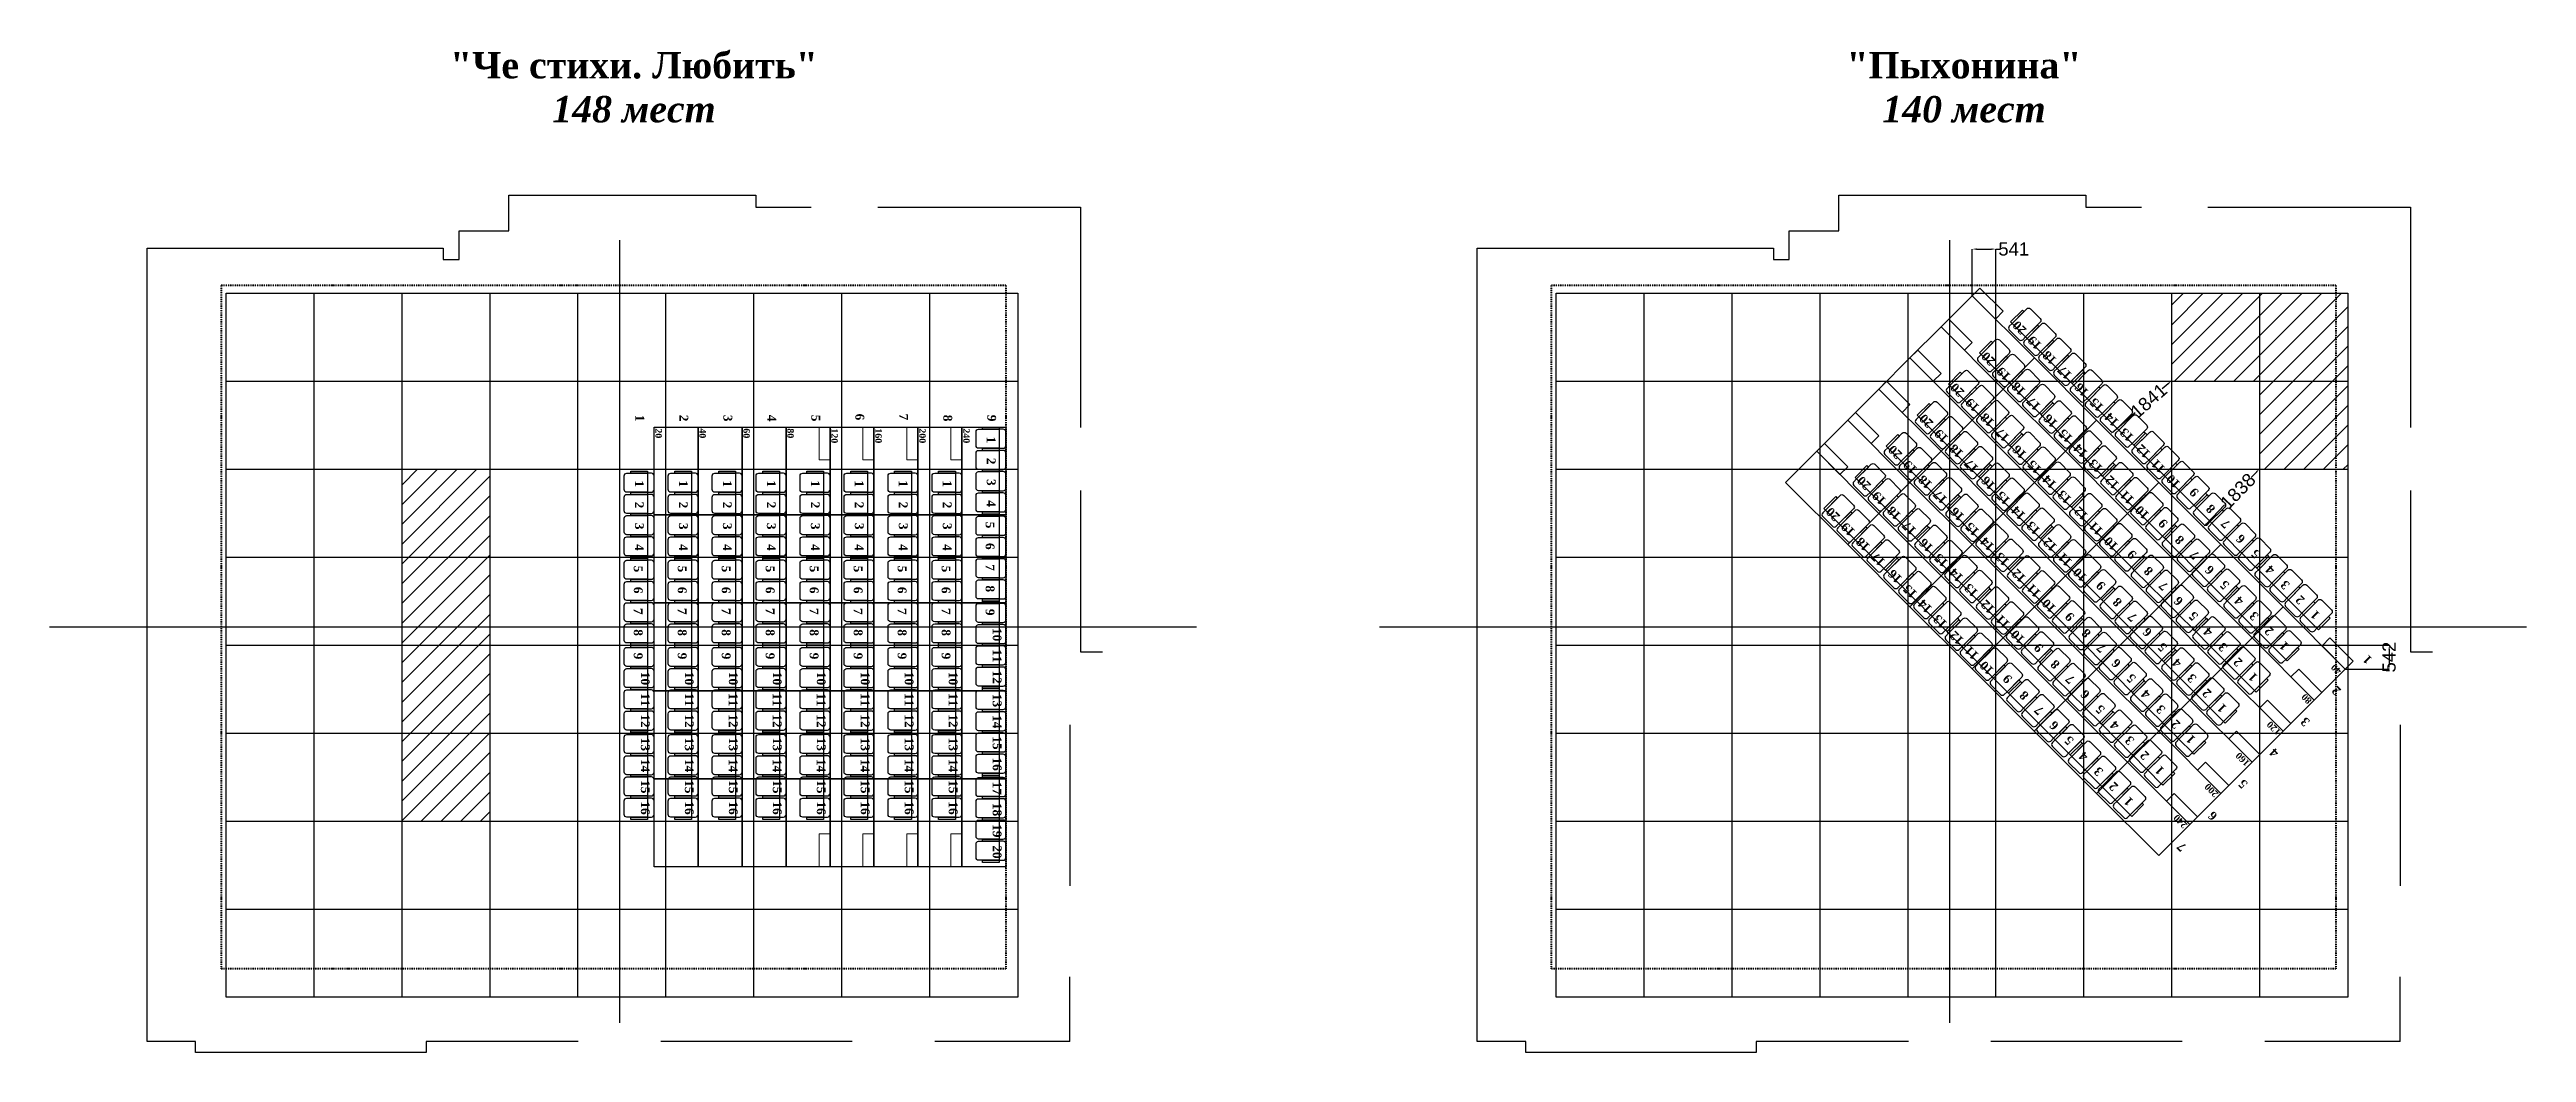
# Model space of a CAD drawing. Header units: millimetres. Extents: x -520232 to 211296, y -156633 to 78411.
# Drawn here: x -246577 to -190257, y -95142 to -72339 of the extents above; entities that cross this region are included whole.
import ezdxf

# ---------------------------------------------------------------- set-up
doc = ezdxf.new("R2010")
doc.units = ezdxf.units.MM
doc.linetypes.add('штрихпунктирнаяX2', pattern=[50.8, 25.4, -12.7, 0, -12.7])
for name, color, linetype in [('Декорации', 10, 'Continuous'), ('Оси', 7, 'Continuous'), ('Партер', 7, 'Continuous'), ('План галлереи', 7, 'Continuous'), ('План планшет1', 7, 'Continuous')]:
    doc.layers.add(name, color=color, linetype=linetype)
doc.layers.add('Сидения и станки', color=7, linetype='Continuous', lineweight=25)
doc.styles.get("Standard").update_dxf_attribs({"font": 'arial.ttf', "height": 300})
doc.dimstyles.new('Размеры', dxfattribs={"dimtxt": 300, "dimasz": 100, "dimexe": 0.18, "dimexo": 0.0625, "dimgap": 0.09, "dimtad": 0, "dimdec": 0, "dimzin": 0, "dimdsep": 46, "dimtxsty": 'Standard', "dimcen": 0.09, "dimclrd": 250, "dimclre": 250, "dimclrt": 250, "dimadec": 0, "dimazin": 0, "dimtfac": 1, "dimtdec": 0, "dimtofl": 0, "dimtmove": 0, "dimatfit": 3, "dimfxl": 1, "dimtfillclr": 250, "dimtolj": 1, "dimtzin": 0, "dimarcsym": 0})

msp = doc.modelspace()

# ---------------------------------------------------------------- texts
at = {"layer": 'Партер', "char_height": 600, "width": 15854.2162, "attachment_point": 5}
for s, insert in [('{\\fTimes New Roman|b1|i0|c204|p18;"Че стихи. Любить"\\P\\fTimes New Roman|b1|i1|c204|p18;148 мест}', (-233289.034, -73199.974)), ('{\\fTimes New Roman|b1|i0|c204|p18;"Пыхонина"\\P\\fTimes New Roman|b1|i1|c204|p18;140 мест}', (-203046.851, -73199.974))]:
    msp.add_mtext(s, dxfattribs=dict(at, insert=insert))

# ---------------------------------------------------------------- blocks, each defined once
blk = doc.blocks.new('A$C20D4365F')
at = {"layer": 'Сидения и станки'}
for points in [[(-1231.25, 380), (-1181.25, 380), (-1181.25, 0), (-1231.25, 0)], [(-748.75, 380), (-698.75, 380), (-698.75, 0), (-748.75, 0)], [(-266.25, 380), (-216.25, 380), (-216.25, 0), (-266.25, 0)], [(216.25, 380), (266.25, 380), (266.25, 0), (216.25, 0)], [(698.75, 380), (748.75, 380), (748.75, 0), (698.75, 0)]]:
    blk.add_lwpolyline(points, close=True, dxfattribs=at)
for points in [[(-1121.25, 530), (-808.75, 530, -0.41421356), (-748.75, 470), (-748.75, 0), (-1181.25, 0), (-1181.25, 470, -0.41421356)], [(-748.75, 0), (-1181.25, 0), (-1181.25, -90, 0.41421356), (-1121.25, -150), (-808.75, -150, 0.41421356), (-748.75, -90)], [(-638.75, 530), (-326.25, 530, -0.41421356), (-266.25, 470), (-266.25, 0), (-698.75, 0), (-698.75, 470, -0.41421356)], [(-266.25, 0), (-698.75, 0), (-698.75, -90, 0.41421356), (-638.75, -150), (-326.25, -150, 0.41421356), (-266.25, -90)], [(-156.25, 530), (156.25, 530, -0.41421356), (216.25, 470), (216.25, 0), (-216.25, 0), (-216.25, 470, -0.41421356)], [(216.25, 0), (-216.25, 0), (-216.25, -90, 0.41421356), (-156.25, -150), (156.25, -150, 0.41421356), (216.25, -90)], [(326.25, 530), (638.75, 530, -0.41421356), (698.75, 470), (698.75, 0), (266.25, 0), (266.25, 470, -0.41421356)], [(698.75, 0), (266.25, 0), (266.25, -90, 0.41421356), (326.25, -150), (638.75, -150, 0.41421356), (698.75, -90)]]:
    blk.add_lwpolyline(points, format="xyb", close=True, dxfattribs=at)
blk = doc.blocks.new('Партер Топливо')
at = {"layer": 'Партер'}
for points in [[(-83790, -118474), (-84790, -118474), (-84790, -116474), (-83790, -116474), (-83790, -118474)], [(-82790, -118474), (-83790, -118474), (-83790, -116474), (-82790, -116474), (-82790, -118474)], [(-81790, -118474), (-82790, -118474), (-82790, -116474), (-81790, -116474), (-81790, -118474)], [(-80790, -118474), (-81790, -118474), (-81790, -116474), (-80790, -116474), (-80790, -118474)], [(-79790, -118474), (-80790, -118474), (-80790, -116474), (-79790, -116474), (-79790, -118474)], [(-78790, -118474), (-79790, -118474), (-79790, -116474), (-78790, -116474), (-78790, -118474)], [(-77790, -118474), (-78790, -118474), (-78790, -116474), (-77790, -116474), (-77790, -118474)], [(-76790, -118474), (-77790, -118474), (-77790, -116474), (-76790, -116474), (-76790, -118474)], [(-83790, -120474), (-84790, -120474), (-84790, -118474), (-83790, -118474), (-83790, -120474)], [(-82790, -120474), (-83790, -120474), (-83790, -118474), (-82790, -118474), (-82790, -120474)], [(-81790, -120474), (-82790, -120474), (-82790, -118474), (-81790, -118474), (-81790, -120474)], [(-80790, -120474), (-81790, -120474), (-81790, -118474), (-80790, -118474), (-80790, -120474)], [(-79790, -120474), (-80790, -120474), (-80790, -118474), (-79790, -118474), (-79790, -120474)], [(-78790, -120474), (-79790, -120474), (-79790, -118474), (-78790, -118474), (-78790, -120474)], [(-77790, -120474), (-78790, -120474), (-78790, -118474), (-77790, -118474), (-77790, -120474)], [(-76790, -120474), (-77790, -120474), (-77790, -118474), (-76790, -118474), (-76790, -120474)], [(-83790, -122474), (-84790, -122474), (-84790, -120474), (-83790, -120474), (-83790, -122474)], [(-82790, -122474), (-83790, -122474), (-83790, -120474), (-82790, -120474), (-82790, -122474)], [(-81790, -122474), (-82790, -122474), (-82790, -120474), (-81790, -120474), (-81790, -122474)], [(-80790, -122474), (-81790, -122474), (-81790, -120474), (-80790, -120474), (-80790, -122474)], [(-79790, -122474), (-80790, -122474), (-80790, -120474), (-79790, -120474), (-79790, -122474)], [(-78790, -122474), (-79790, -122474), (-79790, -120474), (-78790, -120474), (-78790, -122474)], [(-77790, -122474), (-78790, -122474), (-78790, -120474), (-77790, -120474), (-77790, -122474)], [(-76790, -122474), (-77790, -122474), (-77790, -120474), (-76790, -120474), (-76790, -122474)], [(-83790, -124474), (-84790, -124474), (-84790, -122474), (-83790, -122474), (-83790, -124474)], [(-82790, -124474), (-83790, -124474), (-83790, -122474), (-82790, -122474), (-82790, -124474)], [(-81790, -124474), (-82790, -124474), (-82790, -122474), (-81790, -122474), (-81790, -124474)], [(-80790, -124474), (-81790, -124474), (-81790, -122474), (-80790, -122474), (-80790, -124474)], [(-79790, -124474), (-80790, -124474), (-80790, -122474), (-79790, -122474), (-79790, -124474)], [(-78790, -124474), (-79790, -124474), (-79790, -122474), (-78790, -122474), (-78790, -124474)], [(-77790, -124474), (-78790, -124474), (-78790, -122474), (-77790, -122474), (-77790, -124474)], [(-76790, -124474), (-77790, -124474), (-77790, -122474), (-76790, -122474), (-76790, -124474)], [(-83790, -126474), (-84790, -126474), (-84790, -124474), (-83790, -124474), (-83790, -126474)], [(-82790, -126474), (-83790, -126474), (-83790, -124474), (-82790, -124474), (-82790, -126474)], [(-81790, -126474), (-82790, -126474), (-82790, -124474), (-81790, -124474), (-81790, -126474)], [(-80790, -126474), (-81790, -126474), (-81790, -124474), (-80790, -124474), (-80790, -126474)], [(-79790, -126474), (-80790, -126474), (-80790, -124474), (-79790, -124474), (-79790, -126474)], [(-78790, -126474), (-79790, -126474), (-79790, -124474), (-78790, -124474), (-78790, -126474)], [(-77790, -126474), (-78790, -126474), (-78790, -124474), (-77790, -124474), (-77790, -126474)], [(-76790, -126474), (-77790, -126474), (-77790, -124474), (-76790, -124474), (-76790, -126474)]]:
    blk.add_lwpolyline(points, dxfattribs=at)
at = {"layer": 'Партер', "color": 18, "lineweight": 13, "true_color": 0x000000}
for points in [[(-83790, -117224), (-83790, -116474), (-83540, -116474), (-83540, -117224), (-83790, -117224)], [(-82790, -117224), (-82790, -116474), (-82540, -116474), (-82540, -117224), (-82790, -117224)], [(-81790, -117224), (-81790, -116474), (-81540, -116474), (-81540, -117224), (-81790, -117224)], [(-80790, -117224), (-80790, -116474), (-80540, -116474), (-80540, -117224), (-80790, -117224)], [(-83790, -126474), (-83790, -125724), (-83540, -125724), (-83540, -126474), (-83790, -126474)], [(-82790, -126474), (-82790, -125724), (-82540, -125724), (-82540, -126474), (-82790, -126474)], [(-81790, -126474), (-81790, -125724), (-81540, -125724), (-81540, -126474), (-81790, -126474)], [(-80790, -126474), (-80790, -125724), (-80540, -125724), (-80540, -126474), (-80790, -126474)]]:
    blk.add_lwpolyline(points, dxfattribs=at)
at = {"layer": 'Партер', "rotation": 270}
for p in [(-84640, -117805), (-83640, -118785), (-82640, -118785), (-81640, -118785), (-80640, -118785), (-79640, -118785), (-78640, -118785), (-77640, -118785), (-76640, -118785), (-84640, -119785), (-83640, -120765), (-82640, -120765), (-81640, -120765), (-80640, -120765), (-79640, -120765), (-78640, -120765), (-77640, -120765), (-76640, -120765), (-84640, -121765), (-83640, -122745), (-82640, -122745), (-81640, -122745), (-80640, -122745), (-79640, -122745), (-78640, -122745), (-77640, -122745), (-76640, -122745), (-84640, -123745), (-83640, -124725), (-82640, -124725), (-81640, -124725), (-80640, -124725), (-79640, -124725), (-78640, -124725), (-77640, -124725), (-76640, -124725), (-84640, -125725)]:
    blk.add_blockref('A$C20D4365F', p, dxfattribs=at)
at = {"layer": 'Партер', "color": 3, "char_height": 200, "width": 382.45, "attachment_point": 4, "rotation": 90}
for s, insert in [('{\\fTimes New Roman|b1|i0|c204|p18;  20}', (-84589, -116963)), ('{\\fTimes New Roman|b1|i0|c204|p18;  18}', (-84589, -117928)), ('{\\fTimes New Roman|b1|i0|c204|p18;  19}', (-84589, -117445)), ('{\\fTimes New Roman|b1|i0|c204|p18;  16}', (-83589, -117962)), ('{\\fTimes New Roman|b1|i0|c204|p18;  16}', (-82589, -117962)), ('{\\fTimes New Roman|b1|i0|c204|p18;  16}', (-81589, -117962)), ('{\\fTimes New Roman|b1|i0|c204|p18;  16}', (-80589, -117962)), ('{\\fTimes New Roman|b1|i0|c204|p18;  16}', (-79589, -117962)), ('{\\fTimes New Roman|b1|i0|c204|p18;  16}', (-78589, -117962)), ('{\\fTimes New Roman|b1|i0|c204|p18;  16}', (-77589, -117962)), ('{\\fTimes New Roman|b1|i0|c204|p18;  16}', (-76589, -117962)), ('{\\fTimes New Roman|b1|i0|c204|p18;  17}', (-84589, -118410)), ('{\\fTimes New Roman|b1|i0|c204|p18;  15}', (-83589, -118445)), ('{\\fTimes New Roman|b1|i0|c204|p18;  15}', (-82589, -118445)), ('{\\fTimes New Roman|b1|i0|c204|p18;  15}', (-81589, -118445)), ('{\\fTimes New Roman|b1|i0|c204|p18;  15}', (-80589, -118445)), ('{\\fTimes New Roman|b1|i0|c204|p18;  15}', (-79589, -118445)), ('{\\fTimes New Roman|b1|i0|c204|p18;  15}', (-78589, -118445)), ('{\\fTimes New Roman|b1|i0|c204|p18;  15}', (-77589, -118445)), ('{\\fTimes New Roman|b1|i0|c204|p18;  15}', (-76589, -118445)), ('{\\fTimes New Roman|b1|i0|c204|p18;  16}', (-84589, -118959)), ('{\\fTimes New Roman|b1|i0|c204|p18;  14}', (-83589, -118927)), ('{\\fTimes New Roman|b1|i0|c204|p18;  14}', (-82589, -118927)), ('{\\fTimes New Roman|b1|i0|c204|p18;  14}', (-81589, -118927)), ('{\\fTimes New Roman|b1|i0|c204|p18;  14}', (-80589, -118927)), ('{\\fTimes New Roman|b1|i0|c204|p18;  14}', (-79589, -118927)), ('{\\fTimes New Roman|b1|i0|c204|p18;  14}', (-78589, -118927)), ('{\\fTimes New Roman|b1|i0|c204|p18;  14}', (-77589, -118927)), ('{\\fTimes New Roman|b1|i0|c204|p18;  14}', (-76589, -118927)), ('{\\fTimes New Roman|b1|i0|c204|p18;  15}', (-84589, -119442)), ('{\\fTimes New Roman|b1|i0|c204|p18;  13}', (-83589, -119410)), ('{\\fTimes New Roman|b1|i0|c204|p18;  13}', (-82589, -119410)), ('{\\fTimes New Roman|b1|i0|c204|p18;  13}', (-81589, -119410)), ('{\\fTimes New Roman|b1|i0|c204|p18;  13}', (-80589, -119410)), ('{\\fTimes New Roman|b1|i0|c204|p18;  13}', (-79589, -119410)), ('{\\fTimes New Roman|b1|i0|c204|p18;  13}', (-78589, -119410)), ('{\\fTimes New Roman|b1|i0|c204|p18;  13}', (-77589, -119410)), ('{\\fTimes New Roman|b1|i0|c204|p18;  13}', (-76589, -119410)), ('{\\fTimes New Roman|b1|i0|c204|p18;  14}', (-84589, -119924)), ('{\\fTimes New Roman|b1|i0|c204|p18;  12}', (-83589, -119942)), ('{\\fTimes New Roman|b1|i0|c204|p18;  12}', (-82589, -119942)), ('{\\fTimes New Roman|b1|i0|c204|p18;  12}', (-81589, -119942)), ('{\\fTimes New Roman|b1|i0|c204|p18;  12}', (-80589, -119942)), ('{\\fTimes New Roman|b1|i0|c204|p18;  12}', (-79589, -119942)), ('{\\fTimes New Roman|b1|i0|c204|p18;  12}', (-78589, -119942)), ('{\\fTimes New Roman|b1|i0|c204|p18;  12}', (-77589, -119942)), ('{\\fTimes New Roman|b1|i0|c204|p18;  12}', (-76589, -119942)), ('{\\fTimes New Roman|b1|i0|c204|p18;  13}', (-84589, -120407)), ('{\\fTimes New Roman|b1|i0|c204|p18;  11}', (-83589, -120425)), ('{\\fTimes New Roman|b1|i0|c204|p18;  11}', (-82589, -120425)), ('{\\fTimes New Roman|b1|i0|c204|p18;  11}', (-81589, -120425)), ('{\\fTimes New Roman|b1|i0|c204|p18;  11}', (-80589, -120425)), ('{\\fTimes New Roman|b1|i0|c204|p18;  11}', (-79589, -120425)), ('{\\fTimes New Roman|b1|i0|c204|p18;  11}', (-78589, -120425)), ('{\\fTimes New Roman|b1|i0|c204|p18;  11}', (-77589, -120425)), ('{\\fTimes New Roman|b1|i0|c204|p18;  11}', (-76589, -120425)), ('{\\fTimes New Roman|b1|i0|c204|p18;  12}', (-84589, -120939)), ('{\\fTimes New Roman|b1|i0|c204|p18;  10}', (-83589, -120907)), ('{\\fTimes New Roman|b1|i0|c204|p18;  10}', (-82589, -120907)), ('{\\fTimes New Roman|b1|i0|c204|p18;  10}', (-81589, -120907)), ('{\\fTimes New Roman|b1|i0|c204|p18;  10}', (-80589, -120907)), ('{\\fTimes New Roman|b1|i0|c204|p18;  10}', (-79589, -120907)), ('{\\fTimes New Roman|b1|i0|c204|p18;  10}', (-78589, -120907)), ('{\\fTimes New Roman|b1|i0|c204|p18;  10}', (-77589, -120907)), ('{\\fTimes New Roman|b1|i0|c204|p18;  10}', (-76589, -120907)), ('{\\fTimes New Roman|b1|i0|c204|p18;  10}', (-84589, -121904)), ('{\\fTimes New Roman|b1|i0|c204|p18;  11}', (-84589, -121422)), ('{\\fTimes New Roman|b1|i0|c204|p18;  9}', (-83428, -121494)), ('{\\fTimes New Roman|b1|i0|c204|p18;  9}', (-82428, -121494)), ('{\\fTimes New Roman|b1|i0|c204|p18;  9}', (-81428, -121494)), ('{\\fTimes New Roman|b1|i0|c204|p18;  9}', (-80428, -121494)), ('{\\fTimes New Roman|b1|i0|c204|p18;  9}', (-79428, -121494)), ('{\\fTimes New Roman|b1|i0|c204|p18;  9}', (-78428, -121494)), ('{\\fTimes New Roman|b1|i0|c204|p18;  9}', (-77428, -121494)), ('{\\fTimes New Roman|b1|i0|c204|p18;  9}', (-76428, -121494)), ('{\\fTimes New Roman|b1|i0|c204|p18;  9}', (-84428, -122491)), ('{\\fTimes New Roman|b1|i0|c204|p18;  8}', (-83428, -122026)), ('{\\fTimes New Roman|b1|i0|c204|p18;  8}', (-82428, -122026)), ('{\\fTimes New Roman|b1|i0|c204|p18;  8}', (-81428, -122026)), ('{\\fTimes New Roman|b1|i0|c204|p18;  8}', (-80428, -122026)), ('{\\fTimes New Roman|b1|i0|c204|p18;  8}', (-79428, -122026)), ('{\\fTimes New Roman|b1|i0|c204|p18;  8}', (-78428, -122026)), ('{\\fTimes New Roman|b1|i0|c204|p18;  8}', (-77428, -122026)), ('{\\fTimes New Roman|b1|i0|c204|p18;  8}', (-76428, -122026)), ('{\\fTimes New Roman|b1|i0|c204|p18;  8}', (-84428, -123023)), ('{\\fTimes New Roman|b1|i0|c204|p18;  6}', (-83428, -122991)), ('{\\fTimes New Roman|b1|i0|c204|p18;  7}', (-83428, -122509)), ('{\\fTimes New Roman|b1|i0|c204|p18;  6}', (-82428, -122991)), ('{\\fTimes New Roman|b1|i0|c204|p18;  7}', (-82428, -122509)), ('{\\fTimes New Roman|b1|i0|c204|p18;  6}', (-81428, -122991)), ('{\\fTimes New Roman|b1|i0|c204|p18;  7}', (-81428, -122509)), ('{\\fTimes New Roman|b1|i0|c204|p18;  6}', (-80428, -122991)), ('{\\fTimes New Roman|b1|i0|c204|p18;  7}', (-80428, -122509)), ('{\\fTimes New Roman|b1|i0|c204|p18;  6}', (-79428, -122991)), ('{\\fTimes New Roman|b1|i0|c204|p18;  7}', (-79428, -122509)), ('{\\fTimes New Roman|b1|i0|c204|p18;  6}', (-78428, -122991)), ('{\\fTimes New Roman|b1|i0|c204|p18;  7}', (-78428, -122509)), ('{\\fTimes New Roman|b1|i0|c204|p18;  6}', (-77428, -122991)), ('{\\fTimes New Roman|b1|i0|c204|p18;  7}', (-77428, -122509)), ('{\\fTimes New Roman|b1|i0|c204|p18;  6}', (-76428, -122991)), ('{\\fTimes New Roman|b1|i0|c204|p18;  7}', (-76428, -122509)), ('{\\fTimes New Roman|b1|i0|c204|p18;  7}', (-84428, -123506)), ('{\\fTimes New Roman|b1|i0|c204|p18;  5}', (-83428, -123474)), ('{\\fTimes New Roman|b1|i0|c204|p18;  5}', (-82428, -123474)), ('{\\fTimes New Roman|b1|i0|c204|p18;  5}', (-81428, -123474)), ('{\\fTimes New Roman|b1|i0|c204|p18;  5}', (-80428, -123474)), ('{\\fTimes New Roman|b1|i0|c204|p18;  5}', (-79428, -123474)), ('{\\fTimes New Roman|b1|i0|c204|p18;  5}', (-78428, -123474)), ('{\\fTimes New Roman|b1|i0|c204|p18;  5}', (-77428, -123474)), ('{\\fTimes New Roman|b1|i0|c204|p18;  5}', (-76428, -123474)), ('{\\fTimes New Roman|b1|i0|c204|p18;  6}', (-84428, -123988)), ('{\\fTimes New Roman|b1|i0|c204|p18;  4}', (-83454, -123963)), ('{\\fTimes New Roman|b1|i0|c204|p18;  4}', (-82454, -123963)), ('{\\fTimes New Roman|b1|i0|c204|p18;  4}', (-81454, -123963)), ('{\\fTimes New Roman|b1|i0|c204|p18;  4}', (-80454, -123963)), ('{\\fTimes New Roman|b1|i0|c204|p18;  4}', (-79454, -123963)), ('{\\fTimes New Roman|b1|i0|c204|p18;  4}', (-78454, -123963)), ('{\\fTimes New Roman|b1|i0|c204|p18;  4}', (-77454, -123963)), ('{\\fTimes New Roman|b1|i0|c204|p18;  4}', (-76454, -123963)), ('{\\fTimes New Roman|b1|i0|c204|p18;  5}', (-84428, -124471)), ('{\\fTimes New Roman|b1|i0|c204|p18;  3}', (-83454, -124446)), ('{\\fTimes New Roman|b1|i0|c204|p18;  3}', (-82454, -124446)), ('{\\fTimes New Roman|b1|i0|c204|p18;  3}', (-81454, -124446)), ('{\\fTimes New Roman|b1|i0|c204|p18;  3}', (-80454, -124446)), ('{\\fTimes New Roman|b1|i0|c204|p18;  3}', (-79454, -124446)), ('{\\fTimes New Roman|b1|i0|c204|p18;  3}', (-78454, -124446)), ('{\\fTimes New Roman|b1|i0|c204|p18;  3}', (-77454, -124446)), ('{\\fTimes New Roman|b1|i0|c204|p18;  3}', (-76454, -124446)), ('{\\fTimes New Roman|b1|i0|c204|p18;  4}', (-84454, -124960)), ('{\\fTimes New Roman|b1|i0|c204|p18;  2}', (-83454, -124928)), ('{\\fTimes New Roman|b1|i0|c204|p18;  2}', (-82454, -124928)), ('{\\fTimes New Roman|b1|i0|c204|p18;  2}', (-81454, -124928)), ('{\\fTimes New Roman|b1|i0|c204|p18;  2}', (-80454, -124928)), ('{\\fTimes New Roman|b1|i0|c204|p18;  2}', (-79454, -124928)), ('{\\fTimes New Roman|b1|i0|c204|p18;  2}', (-78454, -124928)), ('{\\fTimes New Roman|b1|i0|c204|p18;  2}', (-77454, -124928)), ('{\\fTimes New Roman|b1|i0|c204|p18;  2}', (-76454, -124928)), ('{\\fTimes New Roman|b1|i0|c204|p18;  3}', (-84454, -125443)), ('{\\fTimes New Roman|b1|i0|c204|p18;  1}', (-83454, -125411)), ('{\\fTimes New Roman|b1|i0|c204|p18;  1}', (-82454, -125411)), ('{\\fTimes New Roman|b1|i0|c204|p18;  1}', (-81454, -125411)), ('{\\fTimes New Roman|b1|i0|c204|p18;  1}', (-80454, -125411)), ('{\\fTimes New Roman|b1|i0|c204|p18;  1}', (-79454, -125411)), ('{\\fTimes New Roman|b1|i0|c204|p18;  1}', (-78454, -125411)), ('{\\fTimes New Roman|b1|i0|c204|p18;  1}', (-77454, -125411)), ('{\\fTimes New Roman|b1|i0|c204|p18;  1}', (-76454, -125411)), ('{\\fTimes New Roman|b1|i0|c204|p18;  2}', (-84454, -125925)), ('{\\fTimes New Roman|b1|i0|c204|p18;  1}', (-84454, -126408))]:
    blk.add_mtext(s, dxfattribs=dict(at, insert=insert))
at = {"layer": 'Партер', "color": 0, "char_height": 150, "width": 439.44, "attachment_point": 4, "rotation": 90}
for s, insert in [('{\\fTimes New Roman|b1|i0|c204|p18; 240}', (-83892, -126500)), ('{\\fTimes New Roman|b1|i0|c204|p18; 200}', (-82892, -126500)), ('{\\fTimes New Roman|b1|i0|c204|p18; 160}', (-81892, -126500)), ('{\\fTimes New Roman|b1|i0|c204|p18; 120}', (-80892, -126500)), ('{\\fTimes New Roman|b1|i0|c204|p18; 80}', (-79892, -126500)), ('{\\fTimes New Roman|b1|i0|c204|p18; 60}', (-78892, -126500)), ('{\\fTimes New Roman|b1|i0|c204|p18; 40}', (-77892, -126500)), ('{\\fTimes New Roman|b1|i0|c204|p18; 20}', (-76892, -126500))]:
    blk.add_mtext(s, dxfattribs=dict(at, insert=insert))
at = {"layer": 'Партер', "color": 5, "char_height": 200, "width": 500.97, "attachment_point": 4, "rotation": 90}
for s, insert in [('{\\fTimes New Roman|b1|i0|c204|p18;  9}', (-84466, -126903)), ('{\\fTimes New Roman|b1|i0|c204|p18;  8}', (-83466, -126903)), ('{\\fTimes New Roman|b1|i0|c204|p18;  7}', (-82466, -126929)), ('{\\fTimes New Roman|b1|i0|c204|p18;  6}', (-81466, -126929)), ('{\\fTimes New Roman|b1|i0|c204|p18;  5}', (-80466, -126903)), ('{\\fTimes New Roman|b1|i0|c204|p18;  4}', (-79466, -126903)), ('{\\fTimes New Roman|b1|i0|c204|p18;  3}', (-78466, -126903)), ('{\\fTimes New Roman|b1|i0|c204|p18;  2}', (-77466, -126903)), ('{\\fTimes New Roman|b1|i0|c204|p18;  1}', (-76466, -126903))]:
    blk.add_mtext(s, dxfattribs=dict(at, insert=insert))
blk = doc.blocks.new('Партер 7х20')
at = {"layer": 'Партер'}
for points in [[(63581, 27267), (62581, 27267), (62581, 29267), (63581, 29267), (63581, 27267)], [(64581, 27267), (63581, 27267), (63581, 29267), (64581, 29267), (64581, 27267)], [(65581, 27267), (64581, 27267), (64581, 29267), (65581, 29267), (65581, 27267)], [(66581, 27267), (65581, 27267), (65581, 29267), (66581, 29267), (66581, 27267)], [(67581, 27267), (66581, 27267), (66581, 29267), (67581, 29267), (67581, 27267)], [(68581, 27267), (67581, 27267), (67581, 29267), (68581, 29267), (68581, 27267)], [(63581, 25267), (62581, 25267), (62581, 27267), (63581, 27267), (63581, 25267)], [(64581, 25267), (63581, 25267), (63581, 27267), (64581, 27267), (64581, 25267)], [(65581, 25267), (64581, 25267), (64581, 27267), (65581, 27267), (65581, 25267)], [(66581, 25267), (65581, 25267), (65581, 27267), (66581, 27267), (66581, 25267)], [(67581, 25267), (66581, 25267), (66581, 27267), (67581, 27267), (67581, 25267)], [(68581, 25267), (67581, 25267), (67581, 27267), (68581, 27267), (68581, 25267)], [(63581, 23267), (62581, 23267), (62581, 25267), (63581, 25267), (63581, 23267)], [(64581, 23267), (63581, 23267), (63581, 25267), (64581, 25267), (64581, 23267)], [(65581, 23267), (64581, 23267), (64581, 25267), (65581, 25267), (65581, 23267)], [(66581, 23267), (65581, 23267), (65581, 25267), (66581, 25267), (66581, 23267)], [(67581, 23267), (66581, 23267), (66581, 25267), (67581, 25267), (67581, 23267)], [(68581, 23267), (67581, 23267), (67581, 25267), (68581, 25267), (68581, 23267)], [(63581, 21267), (62581, 21267), (62581, 23267), (63581, 23267), (63581, 21267)], [(64581, 21267), (63581, 21267), (63581, 23267), (64581, 23267), (64581, 21267)], [(65581, 21267), (64581, 21267), (64581, 23267), (65581, 23267), (65581, 21267)], [(66581, 21267), (65581, 21267), (65581, 23267), (66581, 23267), (66581, 21267)], [(67581, 21267), (66581, 21267), (66581, 23267), (67581, 23267), (67581, 21267)], [(68581, 21267), (67581, 21267), (67581, 23267), (68581, 23267), (68581, 21267)], [(63581, 19267), (62581, 19267), (62581, 21267), (63581, 21267), (63581, 19267)], [(64581, 19267), (63581, 19267), (63581, 21267), (64581, 21267), (64581, 19267)], [(65581, 19267), (64581, 19267), (64581, 21267), (65581, 21267), (65581, 19267)], [(66581, 19267), (65581, 19267), (65581, 21267), (66581, 21267), (66581, 19267)], [(67581, 19267), (66581, 19267), (66581, 21267), (67581, 21267), (67581, 19267)], [(68581, 19267), (67581, 19267), (67581, 21267), (68581, 21267), (68581, 19267)], [(63581, 17267), (62581, 17267), (62581, 19267), (63581, 19267), (63581, 17267)], [(64581, 17267), (63581, 17267), (63581, 19267), (64581, 19267), (64581, 17267)], [(65581, 17267), (64581, 17267), (64581, 19267), (65581, 19267), (65581, 17267)], [(66581, 17267), (65581, 17267), (65581, 19267), (66581, 19267), (66581, 17267)], [(67581, 17267), (66581, 17267), (66581, 19267), (67581, 19267), (67581, 17267)], [(68581, 17267), (67581, 17267), (67581, 19267), (68581, 19267), (68581, 17267)]]:
    blk.add_lwpolyline(points, dxfattribs=at)
at = {"layer": 'Партер', "color": 18, "lineweight": 13, "true_color": 0x000000}
for points in [[(63581, 28517), (63581, 29267), (63831, 29267), (63831, 28517), (63581, 28517)], [(64581, 28517), (64581, 29267), (64831, 29267), (64831, 28517), (64581, 28517)], [(65581, 28517), (65581, 29267), (65831, 29267), (65831, 28517), (65581, 28517)], [(66581, 28517), (66581, 29267), (66831, 29267), (66831, 28517), (66581, 28517)], [(67581, 28517), (67581, 29267), (67831, 29267), (67831, 28517), (67581, 28517)], [(68581, 28517), (68581, 29267), (68831, 29267), (68831, 28517), (68581, 28517)], [(63581, 17267), (63581, 18017), (63831, 18017), (63831, 17267), (63581, 17267)], [(64581, 17267), (64581, 18017), (64831, 18017), (64831, 17267), (64581, 17267)], [(65581, 17267), (65581, 18017), (65831, 18017), (65831, 17267), (65581, 17267)], [(66581, 17267), (66581, 18017), (66831, 18017), (66831, 17267), (66581, 17267)], [(67581, 17267), (67581, 18017), (67831, 18017), (67831, 17267), (67581, 17267)], [(68581, 17267), (68581, 18017), (68831, 18017), (68831, 17267), (68581, 17267)]]:
    blk.add_lwpolyline(points, dxfattribs=at)
at = {"layer": 'Партер', "rotation": 270}
for p in [(62778, 26999), (63778, 26999), (64778, 26999), (65778, 26999), (66778, 26999), (67778, 26999), (68778, 26999), (62778, 25019), (63778, 25019), (64778, 25019), (65778, 25019), (66778, 25019), (67778, 25019), (68778, 25019), (62778, 23039), (63778, 23039), (64778, 23039), (65778, 23039), (66778, 23039), (67778, 23039), (68778, 23039), (62778, 21059), (63778, 21059), (64778, 21059), (65778, 21059), (66778, 21059), (67778, 21059), (68778, 21059), (62778, 19079), (63778, 19079), (64778, 19079), (65778, 19079), (66778, 19079), (67778, 19079), (68778, 19079)]:
    blk.add_blockref('A$C20D4365F', p, dxfattribs=at)
at = {"layer": 'Партер', "color": 3, "char_height": 200, "width": 382.45, "attachment_point": 4, "rotation": 90}
for s, insert in [('{\\fTimes New Roman|b1|i0|c204|p18;  20}', (62829, 27842)), ('{\\fTimes New Roman|b1|i0|c204|p18;  19}', (62829, 27359)), ('{\\fTimes New Roman|b1|i0|c204|p18;  20}', (63829, 27842)), ('{\\fTimes New Roman|b1|i0|c204|p18;  19}', (63829, 27359)), ('{\\fTimes New Roman|b1|i0|c204|p18;  20}', (64829, 27842)), ('{\\fTimes New Roman|b1|i0|c204|p18;  19}', (64829, 27359)), ('{\\fTimes New Roman|b1|i0|c204|p18;  20}', (65829, 27842)), ('{\\fTimes New Roman|b1|i0|c204|p18;  19}', (65829, 27359)), ('{\\fTimes New Roman|b1|i0|c204|p18;  20}', (66829, 27842)), ('{\\fTimes New Roman|b1|i0|c204|p18;  19}', (66829, 27359)), ('{\\fTimes New Roman|b1|i0|c204|p18;  20}', (67829, 27842)), ('{\\fTimes New Roman|b1|i0|c204|p18;  19}', (67829, 27359)), ('{\\fTimes New Roman|b1|i0|c204|p18;  20}', (68829, 27842)), ('{\\fTimes New Roman|b1|i0|c204|p18;  19}', (68829, 27359)), ('{\\fTimes New Roman|b1|i0|c204|p18;  18}', (62829, 26877)), ('{\\fTimes New Roman|b1|i0|c204|p18;  18}', (63829, 26877)), ('{\\fTimes New Roman|b1|i0|c204|p18;  18}', (64829, 26877)), ('{\\fTimes New Roman|b1|i0|c204|p18;  18}', (65829, 26877)), ('{\\fTimes New Roman|b1|i0|c204|p18;  18}', (66829, 26877)), ('{\\fTimes New Roman|b1|i0|c204|p18;  18}', (67829, 26877)), ('{\\fTimes New Roman|b1|i0|c204|p18;  18}', (68829, 26877)), ('{\\fTimes New Roman|b1|i0|c204|p18;  17}', (62829, 26394)), ('{\\fTimes New Roman|b1|i0|c204|p18;  17}', (63829, 26394)), ('{\\fTimes New Roman|b1|i0|c204|p18;  17}', (64829, 26394)), ('{\\fTimes New Roman|b1|i0|c204|p18;  17}', (65829, 26394)), ('{\\fTimes New Roman|b1|i0|c204|p18;  17}', (66829, 26394)), ('{\\fTimes New Roman|b1|i0|c204|p18;  17}', (67829, 26394)), ('{\\fTimes New Roman|b1|i0|c204|p18;  17}', (68829, 26394)), ('{\\fTimes New Roman|b1|i0|c204|p18;  16}', (62829, 25845)), ('{\\fTimes New Roman|b1|i0|c204|p18;  16}', (63829, 25845)), ('{\\fTimes New Roman|b1|i0|c204|p18;  16}', (64829, 25845)), ('{\\fTimes New Roman|b1|i0|c204|p18;  16}', (65829, 25845)), ('{\\fTimes New Roman|b1|i0|c204|p18;  16}', (66829, 25845)), ('{\\fTimes New Roman|b1|i0|c204|p18;  16}', (67829, 25845)), ('{\\fTimes New Roman|b1|i0|c204|p18;  16}', (68829, 25845)), ('{\\fTimes New Roman|b1|i0|c204|p18;  15}', (62829, 25363)), ('{\\fTimes New Roman|b1|i0|c204|p18;  15}', (63829, 25363)), ('{\\fTimes New Roman|b1|i0|c204|p18;  15}', (64829, 25363)), ('{\\fTimes New Roman|b1|i0|c204|p18;  15}', (65829, 25363)), ('{\\fTimes New Roman|b1|i0|c204|p18;  15}', (66829, 25363)), ('{\\fTimes New Roman|b1|i0|c204|p18;  15}', (67829, 25363)), ('{\\fTimes New Roman|b1|i0|c204|p18;  15}', (68829, 25363)), ('{\\fTimes New Roman|b1|i0|c204|p18;  14}', (62829, 24880)), ('{\\fTimes New Roman|b1|i0|c204|p18;  14}', (63829, 24880)), ('{\\fTimes New Roman|b1|i0|c204|p18;  14}', (64829, 24880)), ('{\\fTimes New Roman|b1|i0|c204|p18;  14}', (65829, 24880)), ('{\\fTimes New Roman|b1|i0|c204|p18;  14}', (66829, 24880)), ('{\\fTimes New Roman|b1|i0|c204|p18;  14}', (67829, 24880)), ('{\\fTimes New Roman|b1|i0|c204|p18;  14}', (68829, 24880)), ('{\\fTimes New Roman|b1|i0|c204|p18;  13}', (62829, 24398)), ('{\\fTimes New Roman|b1|i0|c204|p18;  13}', (63829, 24398)), ('{\\fTimes New Roman|b1|i0|c204|p18;  13}', (64829, 24398)), ('{\\fTimes New Roman|b1|i0|c204|p18;  13}', (65829, 24398)), ('{\\fTimes New Roman|b1|i0|c204|p18;  13}', (66829, 24398)), ('{\\fTimes New Roman|b1|i0|c204|p18;  13}', (67829, 24398)), ('{\\fTimes New Roman|b1|i0|c204|p18;  13}', (68829, 24398)), ('{\\fTimes New Roman|b1|i0|c204|p18;  12}', (62829, 23865)), ('{\\fTimes New Roman|b1|i0|c204|p18;  11}', (62829, 23383)), ('{\\fTimes New Roman|b1|i0|c204|p18;  12}', (63829, 23865)), ('{\\fTimes New Roman|b1|i0|c204|p18;  11}', (63829, 23383)), ('{\\fTimes New Roman|b1|i0|c204|p18;  12}', (64829, 23865)), ('{\\fTimes New Roman|b1|i0|c204|p18;  11}', (64829, 23383)), ('{\\fTimes New Roman|b1|i0|c204|p18;  12}', (65829, 23865)), ('{\\fTimes New Roman|b1|i0|c204|p18;  11}', (65829, 23383)), ('{\\fTimes New Roman|b1|i0|c204|p18;  12}', (66829, 23865)), ('{\\fTimes New Roman|b1|i0|c204|p18;  11}', (66829, 23383)), ('{\\fTimes New Roman|b1|i0|c204|p18;  12}', (67829, 23865)), ('{\\fTimes New Roman|b1|i0|c204|p18;  11}', (67829, 23383)), ('{\\fTimes New Roman|b1|i0|c204|p18;  12}', (68829, 23865)), ('{\\fTimes New Roman|b1|i0|c204|p18;  11}', (68829, 23383)), ('{\\fTimes New Roman|b1|i0|c204|p18;  10}', (62829, 22900)), ('{\\fTimes New Roman|b1|i0|c204|p18;  10}', (63829, 22900)), ('{\\fTimes New Roman|b1|i0|c204|p18;  10}', (64829, 22900)), ('{\\fTimes New Roman|b1|i0|c204|p18;  10}', (65829, 22900)), ('{\\fTimes New Roman|b1|i0|c204|p18;  10}', (66829, 22900)), ('{\\fTimes New Roman|b1|i0|c204|p18;  10}', (67829, 22900)), ('{\\fTimes New Roman|b1|i0|c204|p18;  10}', (68829, 22900)), ('{\\fTimes New Roman|b1|i0|c204|p18;  9}', (62989, 22314)), ('{\\fTimes New Roman|b1|i0|c204|p18;  9}', (63989, 22314)), ('{\\fTimes New Roman|b1|i0|c204|p18;  9}', (64989, 22314)), ('{\\fTimes New Roman|b1|i0|c204|p18;  9}', (65989, 22314)), ('{\\fTimes New Roman|b1|i0|c204|p18;  9}', (66989, 22314)), ('{\\fTimes New Roman|b1|i0|c204|p18;  9}', (67989, 22314)), ('{\\fTimes New Roman|b1|i0|c204|p18;  9}', (68989, 22314)), ('{\\fTimes New Roman|b1|i0|c204|p18;  8}', (62989, 21781)), ('{\\fTimes New Roman|b1|i0|c204|p18;  8}', (63989, 21781)), ('{\\fTimes New Roman|b1|i0|c204|p18;  8}', (64989, 21781)), ('{\\fTimes New Roman|b1|i0|c204|p18;  8}', (65989, 21781)), ('{\\fTimes New Roman|b1|i0|c204|p18;  8}', (66989, 21781)), ('{\\fTimes New Roman|b1|i0|c204|p18;  8}', (67989, 21781)), ('{\\fTimes New Roman|b1|i0|c204|p18;  8}', (68989, 21781)), ('{\\fTimes New Roman|b1|i0|c204|p18;  7}', (62989, 21299)), ('{\\fTimes New Roman|b1|i0|c204|p18;  7}', (63989, 21299)), ('{\\fTimes New Roman|b1|i0|c204|p18;  7}', (64989, 21299)), ('{\\fTimes New Roman|b1|i0|c204|p18;  7}', (65989, 21299)), ('{\\fTimes New Roman|b1|i0|c204|p18;  7}', (66989, 21299)), ('{\\fTimes New Roman|b1|i0|c204|p18;  7}', (67989, 21299)), ('{\\fTimes New Roman|b1|i0|c204|p18;  7}', (68989, 21299)), ('{\\fTimes New Roman|b1|i0|c204|p18;  6}', (62989, 20816)), ('{\\fTimes New Roman|b1|i0|c204|p18;  6}', (63989, 20816)), ('{\\fTimes New Roman|b1|i0|c204|p18;  6}', (64989, 20816)), ('{\\fTimes New Roman|b1|i0|c204|p18;  6}', (65989, 20816)), ('{\\fTimes New Roman|b1|i0|c204|p18;  6}', (66989, 20816)), ('{\\fTimes New Roman|b1|i0|c204|p18;  6}', (67989, 20816)), ('{\\fTimes New Roman|b1|i0|c204|p18;  6}', (68989, 20816)), ('{\\fTimes New Roman|b1|i0|c204|p18;  5}', (62989, 20334)), ('{\\fTimes New Roman|b1|i0|c204|p18;  5}', (63989, 20334)), ('{\\fTimes New Roman|b1|i0|c204|p18;  5}', (64989, 20334)), ('{\\fTimes New Roman|b1|i0|c204|p18;  5}', (65989, 20334)), ('{\\fTimes New Roman|b1|i0|c204|p18;  5}', (66989, 20334)), ('{\\fTimes New Roman|b1|i0|c204|p18;  5}', (67989, 20334)), ('{\\fTimes New Roman|b1|i0|c204|p18;  5}', (68989, 20334)), ('{\\fTimes New Roman|b1|i0|c204|p18;  4}', (62963, 19844)), ('{\\fTimes New Roman|b1|i0|c204|p18;  4}', (63963, 19844)), ('{\\fTimes New Roman|b1|i0|c204|p18;  4}', (64963, 19844)), ('{\\fTimes New Roman|b1|i0|c204|p18;  4}', (65963, 19844)), ('{\\fTimes New Roman|b1|i0|c204|p18;  4}', (66963, 19844)), ('{\\fTimes New Roman|b1|i0|c204|p18;  4}', (67963, 19844)), ('{\\fTimes New Roman|b1|i0|c204|p18;  4}', (68963, 19844)), ('{\\fTimes New Roman|b1|i0|c204|p18;  3}', (62963, 19362)), ('{\\fTimes New Roman|b1|i0|c204|p18;  2}', (62963, 18879)), ('{\\fTimes New Roman|b1|i0|c204|p18;  3}', (63963, 19362)), ('{\\fTimes New Roman|b1|i0|c204|p18;  2}', (63963, 18879)), ('{\\fTimes New Roman|b1|i0|c204|p18;  3}', (64963, 19362)), ('{\\fTimes New Roman|b1|i0|c204|p18;  2}', (64963, 18879)), ('{\\fTimes New Roman|b1|i0|c204|p18;  3}', (65963, 19362)), ('{\\fTimes New Roman|b1|i0|c204|p18;  2}', (65963, 18879)), ('{\\fTimes New Roman|b1|i0|c204|p18;  3}', (66963, 19362)), ('{\\fTimes New Roman|b1|i0|c204|p18;  2}', (66963, 18879)), ('{\\fTimes New Roman|b1|i0|c204|p18;  3}', (67963, 19362)), ('{\\fTimes New Roman|b1|i0|c204|p18;  2}', (67963, 18879)), ('{\\fTimes New Roman|b1|i0|c204|p18;  3}', (68963, 19362)), ('{\\fTimes New Roman|b1|i0|c204|p18;  2}', (68963, 18879)), ('{\\fTimes New Roman|b1|i0|c204|p18;  1}', (62963, 18397)), ('{\\fTimes New Roman|b1|i0|c204|p18;  1}', (63963, 18397)), ('{\\fTimes New Roman|b1|i0|c204|p18;  1}', (64963, 18397)), ('{\\fTimes New Roman|b1|i0|c204|p18;  1}', (65963, 18397)), ('{\\fTimes New Roman|b1|i0|c204|p18;  1}', (66963, 18397)), ('{\\fTimes New Roman|b1|i0|c204|p18;  1}', (67963, 18397)), ('{\\fTimes New Roman|b1|i0|c204|p18;  1}', (68963, 18397))]:
    blk.add_mtext(s, dxfattribs=dict(at, insert=insert))
at = {"layer": 'Партер', "color": 0, "char_height": 150, "width": 439.44, "attachment_point": 4, "rotation": 90}
for s, insert in [('{\\fTimes New Roman|b1|i0|c204|p18; 240}', (63479, 17241)), ('{\\fTimes New Roman|b1|i0|c204|p18; 200}', (64479, 17241)), ('{\\fTimes New Roman|b1|i0|c204|p18; 160}', (65479, 17241)), ('{\\fTimes New Roman|b1|i0|c204|p18; 120}', (66479, 17241)), ('{\\fTimes New Roman|b1|i0|c204|p18; 80}', (67479, 17241)), ('{\\fTimes New Roman|b1|i0|c204|p18; 40}', (68431, 17241))]:
    blk.add_mtext(s, dxfattribs=dict(at, insert=insert))
at = {"layer": 'Партер', "color": 5, "char_height": 200, "width": 500.97, "attachment_point": 4, "rotation": 90}
for s, insert in [('{\\fTimes New Roman|b1|i0|c204|p18;  7}', (63086, 16812)), ('{\\fTimes New Roman|b1|i0|c204|p18;  6}', (64086, 16812)), ('{\\fTimes New Roman|b1|i0|c204|p18;  5}', (65086, 16838)), ('{\\fTimes New Roman|b1|i0|c204|p18;  4}', (66086, 16838)), ('{\\fTimes New Roman|b1|i0|c204|p18;  3}', (67086, 16838)), ('{\\fTimes New Roman|b1|i0|c204|p18;  2}', (68086, 16838)), ('{\\fTimes New Roman|b1|i0|c204|p18;  1}', (69086, 16838))]:
    blk.add_mtext(s, dxfattribs=dict(at, insert=insert))
blk = doc.blocks.new('*D93')
at = {"layer": 'Defpoints', "color": 0, "lineweight": 13, "transparency": 16777216}
for p in [(-194319, -85882), (-194376, -86424), (-193379, -86424)]:
    blk.add_point(p, dxfattribs=at)
at = {"layer": 'Декорации', "color": 250, "lineweight": -2, "transparency": 16777216}
for p, q in [((-194319, -85882), (-193378, -85882)), ((-193379, -85982), (-193379, -86324)), ((-194376, -86424), (-193378, -86424))]:
    blk.add_line(p, q, dxfattribs=at)
at = {"layer": 'Декорации', "color": 250, "lineweight": 13, "transparency": 16777216}
for points in [[(-193395, -85982), (-193362, -85982), (-193379, -85882)], [(-193395, -86324), (-193362, -86324), (-193379, -86424)]]:
    blk.add_solid(points, dxfattribs=at)
at = {"layer": 'Декорации', "color": 250, "lineweight": 13, "transparency": 16777216, "insert": (-193379, -86153), "char_height": 300, "attachment_point": 5, "rotation": 90}
blk.add_mtext('\\A1;542', dxfattribs=at)
blk = doc.blocks.new('*D94')
at = {"layer": 'Defpoints', "color": 0, "lineweight": 13, "transparency": 16777216}
for p in [(-202319, -76876), (-202860, -77938), (-202319, -77938)]:
    blk.add_point(p, dxfattribs=at)
at = {"layer": 'Декорации', "color": 250, "lineweight": -2, "transparency": 16777216}
for p, q in [((-202860, -77938), (-202860, -76876)), ((-202760, -76876), (-202419, -76876)), ((-202319, -77938), (-202319, -76876)), ((-202319, -76876), (-202219, -76876))]:
    blk.add_line(p, q, dxfattribs=at)
at = {"layer": 'Декорации', "color": 250, "lineweight": 13, "transparency": 16777216}
for points in [[(-202760, -76860), (-202760, -76893), (-202860, -76876)], [(-202419, -76860), (-202419, -76893), (-202319, -76876)]]:
    blk.add_solid(points, dxfattribs=at)
at = {"layer": 'Декорации', "color": 250, "lineweight": 13, "transparency": 16777216, "insert": (-201916, -76876), "char_height": 300, "attachment_point": 5}
blk.add_mtext('\\A1;541', dxfattribs=at)
blk = doc.blocks.new('*D95')
at = {"layer": 'Defpoints', "color": 0, "lineweight": 13, "transparency": 16777216}
for p in [(-196319, -81882), (-197605, -83195), (-197596, -83203)]:
    blk.add_point(p, dxfattribs=at)
at = {"layer": 'Декорации', "color": 250, "lineweight": -2, "transparency": 16777216}
for p, q in [((-196397, -81945), (-196517, -82068)), ((-196319, -81882), (-196328, -81873)), ((-197535, -83123), (-197120, -82693)), ((-197596, -83203), (-197605, -83195))]:
    blk.add_line(p, q, dxfattribs=at)
at = {"layer": 'Декорации', "color": 250, "lineweight": 13, "transparency": 16777216}
for points in [[(-196409, -81933), (-196385, -81956), (-196328, -81873)], [(-197547, -83111), (-197523, -83134), (-197605, -83195)]]:
    blk.add_solid(points, dxfattribs=at)
at = {"layer": 'Декорации', "color": 250, "lineweight": 13, "transparency": 16777216, "insert": (-196818, -82380), "char_height": 300, "attachment_point": 5, "rotation": 45.9934}
blk.add_mtext('\\A1;1838', dxfattribs=at)
blk = doc.blocks.new('*D96')
at = {"layer": 'Defpoints', "color": 0, "lineweight": 13, "transparency": 16777216}
for p in [(-198319, -79882), (-199714, -81084), (-199704, -81095)]:
    blk.add_point(p, dxfattribs=at)
at = {"layer": 'Декорации', "color": 250, "lineweight": -2, "transparency": 16777216}
for p, q in [((-198404, -79937), (-198541, -80057)), ((-198319, -79882), (-198329, -79871)), ((-199704, -81094), (-199714, -81084)), ((-199638, -81018), (-199151, -80591))]:
    blk.add_line(p, q, dxfattribs=at)
at = {"layer": 'Декорации', "color": 250, "lineweight": 13, "transparency": 16777216}
for points in [[(-198415, -79924), (-198393, -79949), (-198329, -79871)], [(-199649, -81005), (-199627, -81030), (-199714, -81084)]]:
    blk.add_solid(points, dxfattribs=at)
at = {"layer": 'Декорации', "color": 250, "lineweight": 13, "transparency": 16777216, "insert": (-198846, -80324), "char_height": 300, "attachment_point": 5, "rotation": 41.2089}
blk.add_mtext('\\A1;1841', dxfattribs=at)

# ---------------------------------------------------------------- dimensions: what is measured, and where the dimension line sits
at = {"layer": 'Декорации', "lineweight": 13}
dim = msp.add_linear_dim(base=(-202319.009, -76876.188), p1=(-202860.291, -77937.563), p2=(-202319.009, -77937.563), dimstyle='Размеры', dxfattribs=at)
dim.commit()
dim.dimension.update_dxf_attribs({"geometry": '*D94', "text_midpoint": (-201916.463, -76876.188)})
for base, p1, p2, angle, picture, middle, dimtype in [((-199713.585, -81083.657), (-198319.009, -79881.631), (-199704.06, -81094.534), 221.2089228, '*D96', (-198846.045, -80323.944), 161), ((-197604.697, -83194.697), (-196319.009, -81881.631), (-197595.705, -83203.383), 225.9933569, '*D95', (-196818.213, -82380.457), 161), ((-193378.633, -86423.839), (-194319.009, -85881.631), (-194376.005, -86423.839), 90, '*D93', (-193378.633, -86152.735), 160)]:
    dim = msp.add_linear_dim(base=base, p1=p1, p2=p2, angle=angle, dimstyle='Размеры', dxfattribs=at)
    dim.commit()
    dim.dimension.update_dxf_attribs({"geometry": picture, "text_midpoint": middle, "dimtype": dimtype})

# ---------------------------------------------------------------- hatches: boundary and pattern name
at = {"layer": 'Декорации', "lineweight": 13}
h = msp.add_hatch(dxfattribs=at)
h.set_pattern_fill('ANSI31', color=256, scale=100)
h.set_pattern_definition([(45, (-5647.9, -3565.37), (-224.5064, 224.5064), [])])
h.paths.add_polyline_path([(-194319.009, -77881.631), (-198319.009, -77881.631), (-198319.009, -79881.631), (-196319.009, -79881.631), (-196319.009, -81881.631), (-194319.009, -81881.631)])
h = msp.add_hatch(dxfattribs=at)
h.set_pattern_fill('ANSI31', color=256, scale=100)
h.set_pattern_definition([(45, (10258.18, 0), (-224.5064, 224.5064), [])])
h.paths.add_polyline_path([(-236561.192, -81881.631), (-238561.192, -81881.631), (-238561.192, -89881.631), (-236561.192, -89881.631)])

# ---------------------------------------------------------------- linework, layer by layer
for points in [[(-198319.009, -79881.631), (-198319.009, -77881.631), (-194319.009, -77881.631), (-194319.009, -81881.631), (-196319.009, -81881.631), (-196319.009, -79881.631), (-198319.009, -79881.631)], [(-238561.192, -89881.631), (-238561.192, -81881.631), (-236561.192, -81881.631), (-236561.192, -89881.631), (-238561.192, -89881.631)]]:
    msp.add_lwpolyline(points, dxfattribs=at)
at = {"layer": 'Оси'}
for p, q in [((-233614.692, -76670.089), (-233614.692, -94467.016)), ((-203372.509, -76670.089), (-203372.509, -94467.016)), ((-220499.375, -85471.131), (-246577.011, -85471.131)), ((-190257.192, -85471.131), (-216334.828, -85471.131))]:
    msp.add_line(p, q, dxfattribs=at)
at = {"layer": 'План галлереи', "linetype": 'штрихпунктирнаяX2', "lineweight": 40}
for p, q in [((-242678.192, -77703.631), (-242678.192, -93238.631)), ((-224831.192, -77703.631), (-242678.192, -77703.631)), ((-224831.192, -77703.631), (-224831.192, -93238.631)), ((-212436.009, -77703.631), (-212436.009, -93238.631)), ((-194589.009, -77703.631), (-212436.009, -77703.631)), ((-194589.009, -77703.631), (-194589.009, -93238.631)), ((-224831.192, -93238.631), (-242678.192, -93238.631)), ((-194589.009, -93238.631), (-212436.009, -93238.631))]:
    msp.add_line(p, q, dxfattribs=at)
at = {"layer": 'План планшет1', "color": 254}
for p, q in [((-236132.192, -76462.631), (-236132.192, -75651.631)), ((-236132.192, -75651.631), (-230516.192, -75651.631)), ((-230516.192, -75651.631), (-230516.192, -75919.631)), ((-230516.192, -75919.631), (-229256.192, -75919.631)), ((-227744.192, -75919.631), (-223136.192, -75919.631)), ((-223136.192, -75919.631), (-223136.192, -80930.631)), ((-205890.009, -76462.631), (-205890.009, -75651.631)), ((-205890.009, -75651.631), (-200274.009, -75651.631)), ((-200274.009, -75651.631), (-200274.009, -75919.631)), ((-200274.009, -75919.631), (-199014.009, -75919.631)), ((-197502.009, -75919.631), (-192894.009, -75919.631)), ((-192894.009, -75919.631), (-192894.009, -80930.631)), ((-237264.192, -77116.631), (-237264.192, -76462.631)), ((-237264.192, -76462.631), (-236132.192, -76462.631)), ((-207022.009, -77116.631), (-207022.009, -76462.631)), ((-207022.009, -76462.631), (-205890.009, -76462.631)), ((-244356.192, -94894.631), (-244356.192, -76856.631)), ((-244356.192, -76856.631), (-237623.192, -76856.631)), ((-237623.192, -76856.631), (-237623.192, -77116.631)), ((-237623.192, -77116.631), (-237623.192, -77116.631)), ((-237623.192, -77116.631), (-237264.192, -77116.631)), ((-214114.009, -94894.631), (-214114.009, -76856.631)), ((-214114.009, -76856.631), (-207381.009, -76856.631)), ((-207381.009, -76856.631), (-207381.009, -77116.631)), ((-207381.009, -77116.631), (-207381.009, -77116.631)), ((-207381.009, -77116.631), (-207022.009, -77116.631)), ((-242561.192, -93881.631), (-242561.192, -77881.631)), ((-242561.192, -77881.631), (-224561.192, -77881.631)), ((-240561.192, -93881.631), (-240561.192, -77881.631)), ((-238561.192, -93881.631), (-238561.192, -77881.631)), ((-236561.192, -93881.631), (-236561.192, -77881.631)), ((-234561.192, -93881.631), (-234561.192, -77881.631)), ((-232561.192, -93881.631), (-232561.192, -77881.631)), ((-230561.192, -93881.631), (-230561.192, -77881.631)), ((-228561.192, -93881.631), (-228561.192, -77881.631)), ((-226561.192, -93881.631), (-226561.192, -77881.631)), ((-224561.192, -77881.631), (-224561.192, -93881.631)), ((-212319.009, -93881.631), (-212319.009, -77881.631)), ((-212319.009, -77881.631), (-194319.009, -77881.631)), ((-210319.009, -93881.631), (-210319.009, -77881.631)), ((-208319.009, -93881.631), (-208319.009, -77881.631)), ((-206319.009, -93881.631), (-206319.009, -77881.631)), ((-204319.009, -93881.631), (-204319.009, -77881.631)), ((-202319.009, -93881.631), (-202319.009, -77881.631)), ((-200319.009, -93881.631), (-200319.009, -77881.631)), ((-198319.009, -93881.631), (-198319.009, -77881.631)), ((-196319.009, -93881.631), (-196319.009, -77881.631)), ((-194319.009, -77881.631), (-194319.009, -93881.631)), ((-242561.192, -79881.631), (-224561.192, -79881.631)), ((-212319.009, -79881.631), (-194319.009, -79881.631)), ((-242561.192, -81881.631), (-224561.192, -81881.631)), ((-212319.009, -81881.631), (-194319.009, -81881.631)), ((-223136.192, -82365.631), (-223136.192, -86035.631)), ((-192894.009, -82365.631), (-192894.009, -86035.631)), ((-242561.192, -83881.631), (-224561.192, -83881.631)), ((-212319.009, -83881.631), (-194319.009, -83881.631)), ((-242561.192, -85881.631), (-224561.192, -85881.631)), ((-223136.192, -86035.631), (-222636.192, -86035.631)), ((-212319.009, -85881.631), (-194319.009, -85881.631)), ((-192894.009, -86035.631), (-192394.009, -86035.631)), ((-223374.192, -87689.631), (-223374.192, -91354.631)), ((-193132.009, -87689.631), (-193132.009, -91354.631)), ((-242561.192, -87881.631), (-224561.192, -87881.631)), ((-212319.009, -87881.631), (-194319.009, -87881.631)), ((-242561.192, -89881.631), (-224561.192, -89881.631)), ((-212319.009, -89881.631), (-194319.009, -89881.631)), ((-242561.192, -91881.631), (-224561.192, -91881.631)), ((-212319.009, -91881.631), (-194319.009, -91881.631)), ((-223374.192, -94894.631), (-223374.192, -93423.631)), ((-193132.009, -94894.631), (-193132.009, -93423.631)), ((-224561.192, -93881.631), (-242561.192, -93881.631)), ((-194319.009, -93881.631), (-212319.009, -93881.631)), ((-243255.192, -94894.631), (-244356.192, -94894.631)), ((-243255.192, -95141.631), (-243255.192, -94894.631)), ((-238012.192, -95141.631), (-243255.192, -95141.631)), ((-234554.192, -94894.631), (-238012.192, -94894.631)), ((-238012.192, -94894.631), (-238012.192, -95141.631)), ((-228327.192, -94894.631), (-232675.192, -94894.631)), ((-223374.192, -94894.631), (-226450.192, -94894.631)), ((-213013.009, -94894.631), (-214114.009, -94894.631)), ((-213013.009, -95141.631), (-213013.009, -94894.631)), ((-207770.009, -95141.631), (-213013.009, -95141.631)), ((-204312.009, -94894.631), (-207770.009, -94894.631)), ((-207770.009, -94894.631), (-207770.009, -95141.631)), ((-198085.009, -94894.631), (-202433.009, -94894.631)), ((-193132.009, -94894.631), (-196208.009, -94894.631))]:
    msp.add_line(p, q, dxfattribs=at)

# ---------------------------------------------------------------- block references
at = {"layer": 'Декорации', "lineweight": 13, "rotation": 44.99328171094728}
msp.add_blockref('Партер 7х20', (-230667.503, -147123.514), dxfattribs=at)
at = {"layer": 'Партер', "lineweight": 13, "rotation": 180}
msp.add_blockref('Партер Топливо', (-309620.785, -207395.468), dxfattribs=at)

msp.set_redraw_order([(e.dxf.handle, doc.entitydb.next_handle()) for e in msp.query("TEXT MTEXT ATTDEF DIMENSION ARC_DIMENSION")])  # texts and dimensions are drawn at this point

doc.saveas('drawing.dxf')
